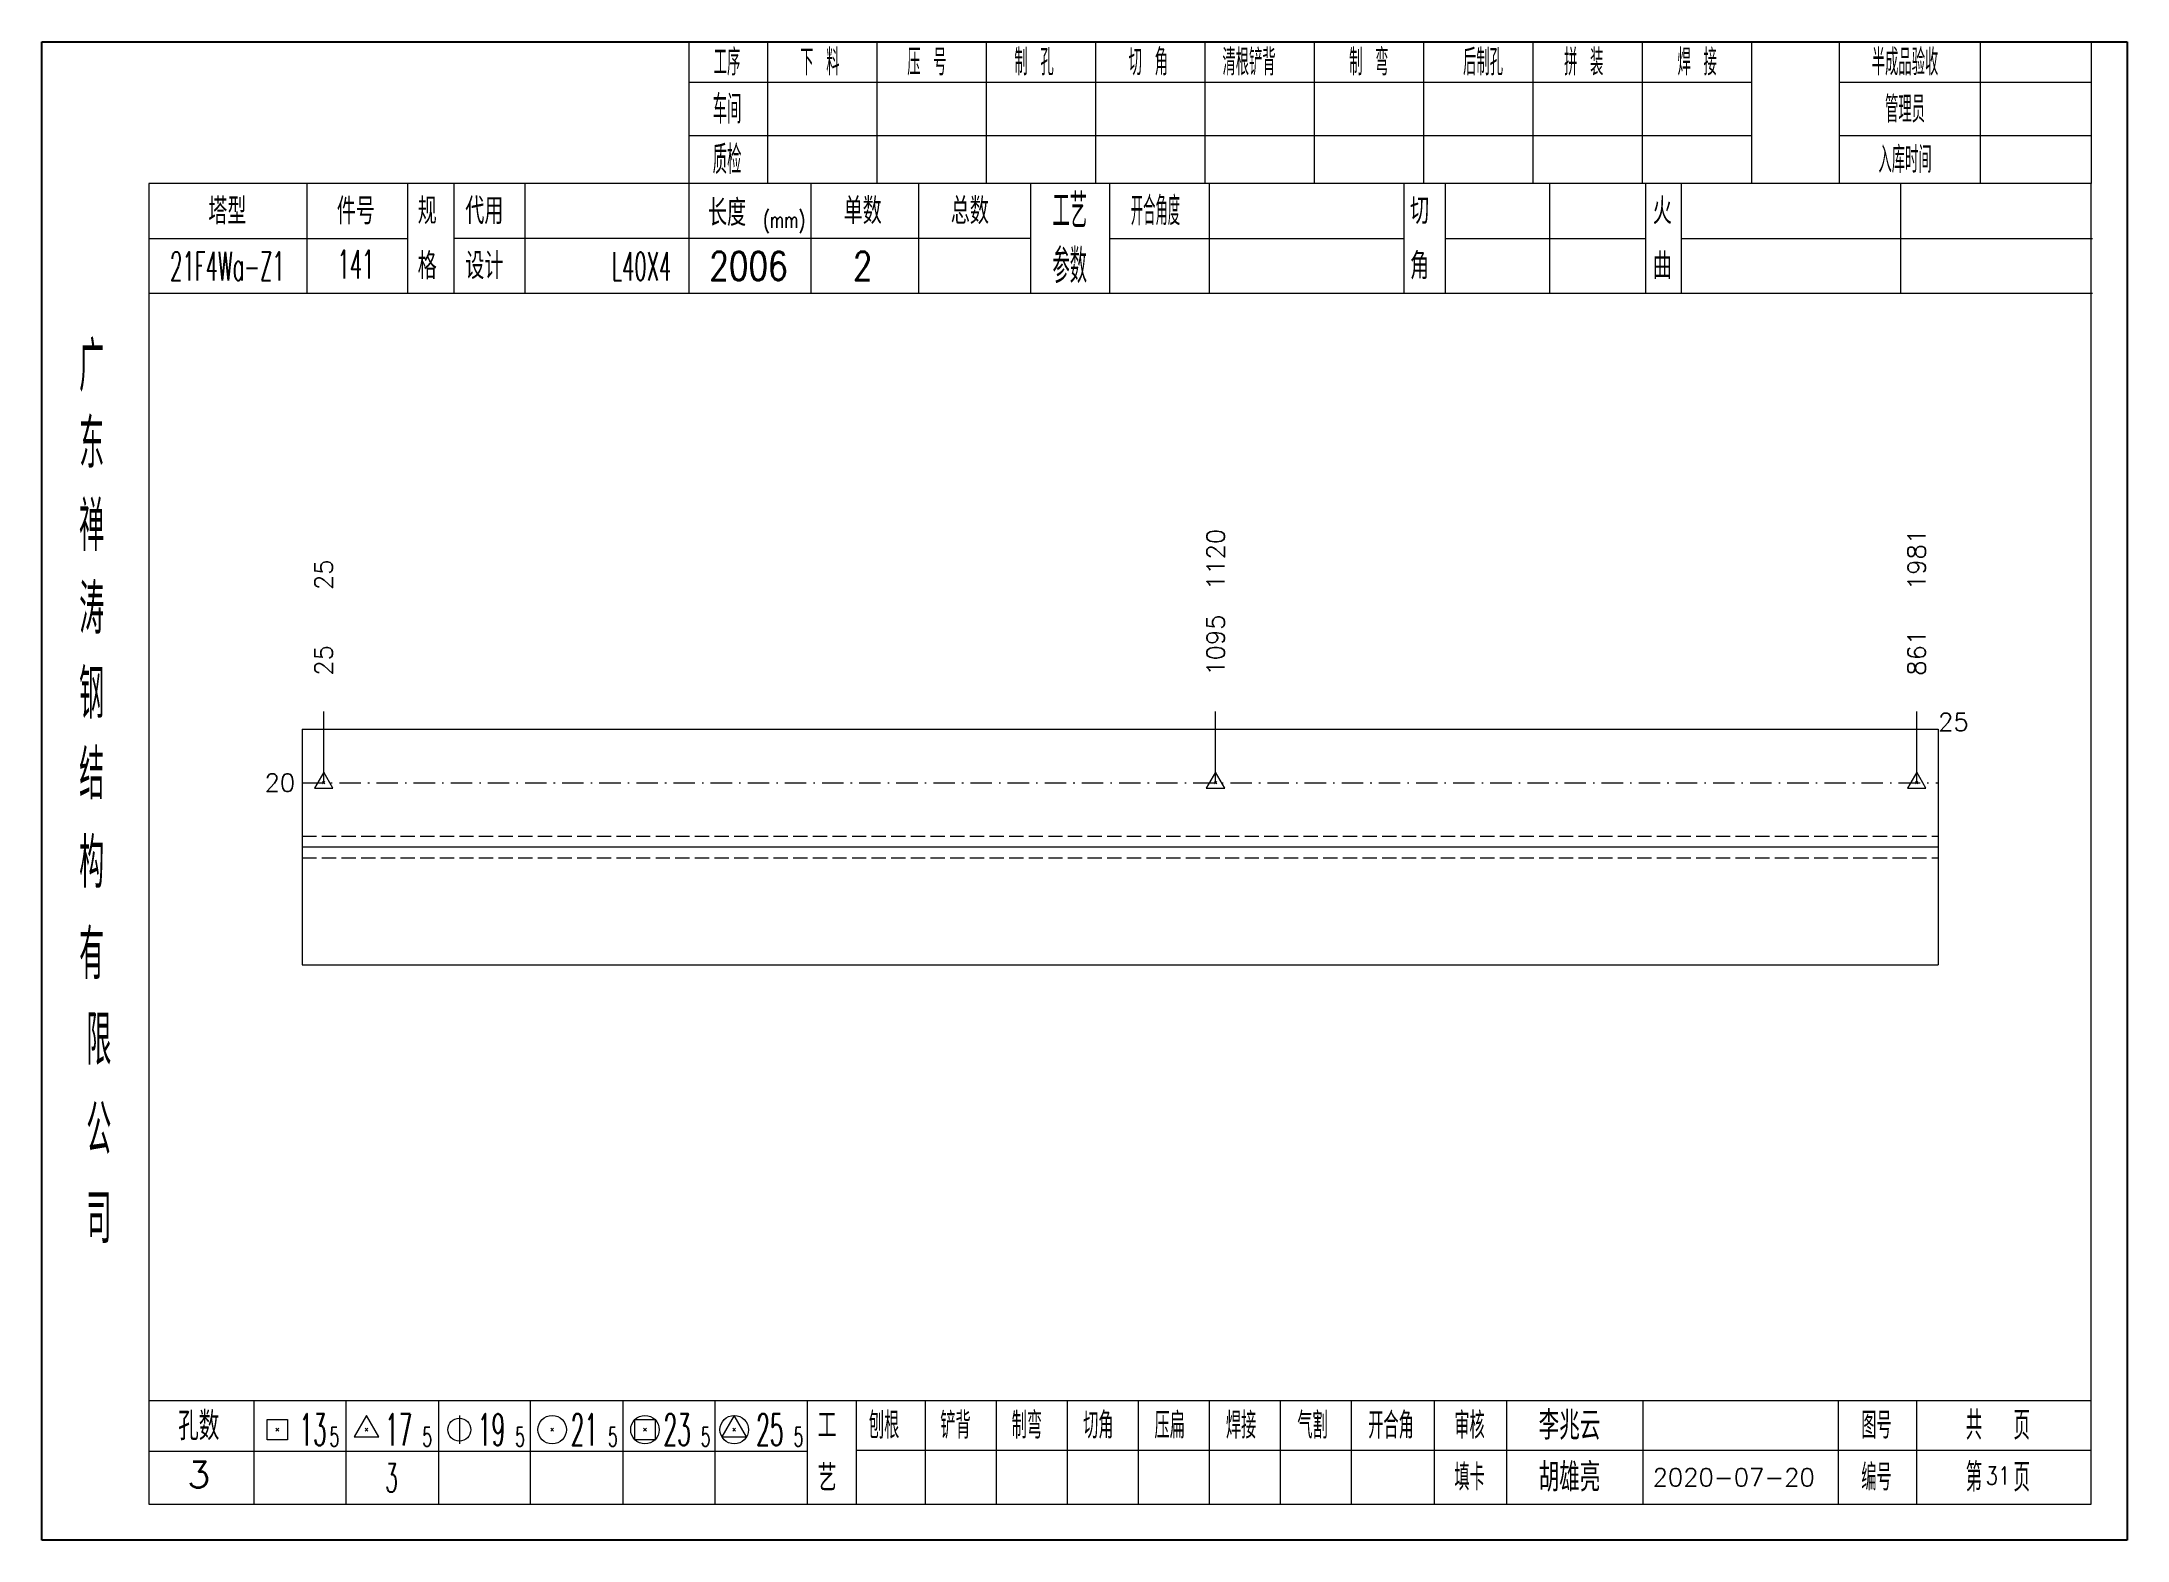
# Model space of a CAD drawing. Extents: x 1310 to 15542, y -76 to 8381.
# Drawn here: x 10880.3 to 11172.5, y 5793.7 to 6003.7 of the extents above; entities that cross this region are included whole.
import ezdxf
from ezdxf.enums import TextEntityAlignment as Align

# ---------------------------------------------------------------- set-up
doc = ezdxf.new("R2010")
doc.units = 0
doc.header["$MEASUREMENT"] = 0
doc.linetypes.add('一点画线', pattern=[5.2, 3, -1, 0.2, -1])
doc.linetypes.add('虚线', pattern=[2.75, 2, -0.75])
doc.layers.get('0').update_dxf_attribs({"linetype": 'CONTINUOUS', "lineweight": 25})
for name, color, linetype, lineweight in [('1', 7, 'CONTINUOUS', 25), ('4', 7, 'CONTINUOUS', 25), ('5', 7, 'CONTINUOUS', 25)]:
    doc.layers.add(name, color=color, linetype=linetype, lineweight=lineweight)
doc.styles.get("Standard").update_dxf_attribs({"font": 'simplex.shx', "width": 0.7, "height": 3, "bigfont": 'gbhzfs.shx'})

msp = doc.modelspace()

# ---------------------------------------------------------------- texts
at = {"color": 7, "linetype": 'Continuous', "lineweight": 13}
for s, p in [('1120', (11044.751, 5926.824)), ('1981', (11142.952, 5926.824)), ('25', (10919.822, 5926.824))]:
    msp.add_text(s, height=2.5, rotation=90, dxfattribs=at).set_placement(p, align=Align.MIDDLE_LEFT)
at = {"color": 8, "linetype": 'Continuous', "lineweight": 9}
for s, p in [('1095', (11044.751, 5914.824)), ('25', (10919.822, 5914.824)), ('861', (11142.952, 5914.824))]:
    msp.add_text(s, height=2.5, rotation=90, dxfattribs=at).set_placement(p, align=Align.MIDDLE_LEFT)
at = {"color": 7, "linetype": 'Continuous', "lineweight": 13}
msp.add_text('25', height=2.5, dxfattribs=at).set_placement((11145.952, 5908.324), align=Align.MIDDLE_LEFT)
msp.add_text('20', height=2.5, dxfattribs=at).set_placement((10915.822, 5899.824), align=Align.MIDDLE_RIGHT)
at = {"layer": '4', "color": 1, "linetype": 'Continuous', "lineweight": 25}
for s, height, width, p in [('工序', 3.7, 0.7, (10976.322, 6000.781)), ('下 料', 3.7, 0.7, (10989.322, 6000.781)), ('压 号', 3.7, 0.7, (11004.322, 6000.781)), ('制 孔', 3.7, 0.7, (11019.322, 6000.781)), ('切 角', 3.7, 0.7, (11035.322, 6000.781)), ('清根铲背 ', 3.7, 0.7, (11050.322, 6000.781)), (' 制 弯', 3.7, 0.7, (11065.322, 6000.781)), (' 后制孔', 3.7, 0.7, (11081.322, 6000.781)), ('拼 装', 3.7, 0.7, (11096.322, 6000.781)), (' 焊 接', 3.7, 0.7, (11111.322, 6000.781)), ('半成品验收', 3.7, 0.7, (11141.322, 6000.781)), ('车间', 4, 0.7, (10976.322, 5994.181)), ('管理员', 3.7, 0.7, (11141.322, 5994.181)), ('质检', 4, 0.7, (10976.322, 5987.121)), ('入库时间', 3.7, 0.7, (11141.322, 5987.121)), ('工艺', 4.8, 0.7, (11024.322, 5979.941)), ('(mm)', 2.24, 0.7, (10984.322, 5978.681)), ('开合角度', 4, 0.6, (11036.322, 5979.941)), ('21F4Wa-Z1', 4, 0.5, (10906.322, 5972.201)), ('141', 4, 0.5, (10924.322, 5972.451)), ('L40X4', 4, 0.5, (10964.322, 5972.181)), ('2006', 4, 0.8, (10979.322, 5972.231)), ('2', 4, 0.8, (10995.322, 5972.231)), ('参数', 4.8, 0.7, (11024.322, 5972.231)), ('广', 6.96, 0.7, (10887.322, 5958.151)), ('东', 6.96, 0.7, (10887.322, 5947.361)), ('禅', 6.96, 0.7, (10887.322, 5935.771)), ('涛', 6.96, 0.7, (10887.322, 5924.171)), ('钢', 6.96, 0.7, (10887.322, 5912.281)), ('结', 6.96, 0.7, (10887.322, 5900.971)), ('构', 6.96, 0.7, (10887.322, 5888.591)), ('有', 6.96, 0.7, (10887.322, 5875.781)), ('限', 6.96, 0.7, (10888.322, 5863.781)), ('公', 6.96, 0.7, (10888.322, 5851.241)), ('司', 6.96, 0.7, (10888.322, 5838.761)), ('13', 4.47, 0.5, (10918.322, 5809.181)), ('17', 4.47, 0.5, (10930.322, 5809.181)), ('19', 4.47, 0.5, (10943.322, 5809.181)), ('21', 4.47, 0.5, (10956.322, 5809.181)), ('23', 4.47, 0.5, (10969.322, 5809.181)), ('25', 4.47, 0.5, (10982.322, 5809.181)), ('刨根', 3.7, 0.8, (10998.322, 5809.781)), ('铲背', 3.7, 0.8, (11008.322, 5809.781)), ('制弯', 3.7, 0.8, (11018.322, 5809.781)), ('切角', 3.7, 0.8, (11028.322, 5809.781)), ('压扁', 3.7, 0.8, (11038.322, 5809.781)), ('焊接', 3.7, 0.8, (11048.322, 5809.781)), ('气割', 3.7, 0.8, (11058.322, 5809.781)), ('开合角', 3.7, 0.8, (11069.322, 5809.781)), ('审核', 3.7, 0.8, (11080.322, 5809.781)), ('图号', 3.7, 0.8, (11137.322, 5809.781)), ('共  页', 4, 0.8, (11154.322, 5809.781)), ('5', 2.68, 0.6, (10921.322, 5808.181)), ('5', 2.68, 0.6, (10934.322, 5808.181)), ('5', 2.68, 0.6, (10947.322, 5808.181)), ('5', 2.68, 0.6, (10960.322, 5808.181)), ('5', 2.68, 0.6, (10973.322, 5808.181)), ('5', 2.68, 0.6, (10986.322, 5808.181)), ('填卡', 3.7, 0.8, (11080.322, 5802.511)), ('编号', 3.7, 0.8, (11137.322, 5802.511)), ('第  页', 4, 0.8, (11154.322, 5802.511)), ('3', 4, 0.5, (10929.322, 5802.431))]:
    msp.add_text(s, height=height, dxfattribs=dict(at, width=width)).set_placement(p, align=Align.MIDDLE_CENTER)
for s, height, p in [('塔型', 3.7, (10906.322, 5979.911)), ('件号', 3.7, (10924.322, 5979.911)), ('规', 3.7, (10934.322, 5979.941)), ('代用', 3.7, (10942.322, 5979.941)), ('长度', 3.7, (10976.322, 5979.681)), ('单数', 3.7, (10995.322, 5979.941)), ('总数', 3.7, (11010.322, 5979.941)), ('切', 3.7, (11073.322, 5979.941)), ('火', 3.7, (11107.322, 5979.941)), ('格', 3.7, (10934.322, 5972.231)), ('设计', 3.7, (10942.322, 5972.231)), ('角', 3.7, (11073.322, 5972.231)), ('曲', 3.7, (11107.322, 5972.231)), ('孔数', 4, (10902.322, 5809.701)), ('工', 3.7, (10990.322, 5809.781)), ('李兆云', 4, (11094.322, 5809.781)), ('3', 3.7, (10902.322, 5802.871)), ('艺', 3.7, (10990.322, 5802.431)), ('胡雄亮', 4, (11094.322, 5802.511)), ('2020-07-20', 2.5, (11117.322, 5802.511))]:
    msp.add_text(s, height=height, dxfattribs=at).set_placement(p, align=Align.MIDDLE_CENTER)
at = {"layer": '4', "color": 6, "linetype": 'Continuous', "lineweight": 25, "width": 0.8}
msp.add_text('31', height=2.5, dxfattribs=at).set_placement((11154.347, 5802.739), align=Align.MIDDLE_CENTER)

# ---------------------------------------------------------------- blocks, each defined once
blk = doc.blocks.new('孔17.5')
at = {"layer": '5', "color": 7, "linetype": 'Continuous', "lineweight": 13}
for p, q in [((0, 1), (-0.866, -0.5)), ((-0.1, -0.1), (0.1, 0.1)), ((0.1, -0.1), (-0.1, 0.1)), ((0.866, -0.5), (0, 1)), ((-0.866, -0.5), (0.866, -0.5))]:
    blk.add_line(p, q, dxfattribs=at)
blk = doc.blocks.new('CTJGK')
at = {"color": 6, "linetype": 'Continuous'}
for p, q in [((0, 209.97), (292.13, 209.97)), ((0, 0), (0, 209.97)), ((292.13, 209.97), (292.13, 0)), ((292.13, 0), (0, 0))]:
    blk.add_line(p, q, dxfattribs=at)

# ---------------------------------------------------------------- linework, layer by layer
at = {"color": 7, "linetype": 'Continuous', "lineweight": 13}
for p, q in [((10919.822, 5899.824), (10919.822, 5909.824)), ((11044.751, 5899.824), (11044.751, 5909.824)), ((11142.952, 5899.824), (11142.952, 5909.824))]:
    msp.add_line(p, q, dxfattribs=at)
at = {"color": 7, "linetype": 'Continuous', "lineweight": 18}
for p, q in [((10916.822, 5907.324), (10916.822, 5874.324)), ((10916.822, 5907.324), (11145.952, 5907.324)), ((11145.952, 5907.324), (11145.952, 5874.324)), ((10916.822, 5890.824), (11145.952, 5890.824))]:
    msp.add_line(p, q, dxfattribs=at)
at = {"color": 3, "linetype": '一点画线', "lineweight": 13}
msp.add_line((10916.822, 5899.824), (11145.952, 5899.824), dxfattribs=at)
at = {"color": 1, "linetype": '虚线', "lineweight": 18}
for p, q in [((10916.822, 5892.324), (11145.952, 5892.324)), ((10916.822, 5889.324), (11145.952, 5889.324))]:
    msp.add_line(p, q, dxfattribs=at)
at = {"layer": '1', "color": 7, "linetype": 'Continuous', "lineweight": 18}
msp.add_line((10916.822, 5874.324), (11145.952, 5874.324), dxfattribs=at)
at = {"layer": '4', "color": 1, "linetype": 'Continuous', "lineweight": 18}
for p, q in [((10880.322, 6003.651), (10880.322, 5793.681)), ((11172.452, 6003.651), (10880.322, 6003.651)), ((10970.952, 6003.651), (10970.952, 5983.811)), ((10981.982, 6003.651), (10981.982, 5983.791)), ((10997.292, 6003.651), (10997.292, 5983.791)), ((11012.612, 6003.651), (11012.612, 5983.791)), ((11027.922, 6003.651), (11027.922, 5983.791)), ((11043.232, 6003.651), (11043.232, 5983.791)), ((11058.542, 6003.651), (11058.542, 5983.791)), ((11073.862, 6003.651), (11073.862, 5983.791)), ((11089.172, 6003.651), (11089.172, 5983.791)), ((11104.482, 6003.651), (11104.482, 5983.791)), ((11119.792, 6003.651), (11119.792, 5983.811)), ((11119.792, 6003.651), (11119.792, 5983.791)), ((11132.072, 6003.651), (11132.072, 5983.791)), ((11151.822, 6003.651), (11151.822, 5983.791)), ((11167.402, 6003.651), (11167.402, 5983.791)), ((11172.452, 5973.851), (11172.452, 6003.651)), ((11119.792, 5997.921), (10970.952, 5997.921)), ((11167.402, 5997.921), (11132.072, 5997.921)), ((11119.792, 5990.441), (10970.952, 5990.441)), ((11167.402, 5990.441), (11132.072, 5990.441)), ((10895.332, 5983.791), (10895.332, 5798.731)), ((11167.402, 5983.791), (10895.332, 5983.791)), ((10917.452, 5983.801), (10917.452, 5968.381)), ((10931.602, 5968.381), (10931.602, 5983.791)), ((10938.102, 5968.381), (10938.102, 5983.791)), ((10947.972, 5983.791), (10947.972, 5968.381)), ((10970.952, 5983.811), (10970.952, 5968.381)), ((10988.072, 5983.791), (10988.072, 5968.381)), ((11003.122, 5983.791), (11003.122, 5968.381)), ((11018.822, 5983.791), (11018.822, 5968.381)), ((11029.882, 5983.791), (11029.882, 5968.381)), ((11043.832, 5983.791), (11043.832, 5968.381)), ((11071.132, 5983.791), (11071.132, 5968.381)), ((11076.892, 5983.791), (11076.892, 5968.381)), ((11091.512, 5983.791), (11091.512, 5968.381)), ((11104.972, 5983.791), (11104.972, 5968.381)), ((11109.962, 5983.791), (11109.962, 5968.381)), ((11140.702, 5983.791), (11140.702, 5968.381)), ((11167.402, 5798.731), (11167.402, 5983.791)), ((10931.602, 5976.031), (10895.332, 5976.031)), ((11018.822, 5976.081), (10938.102, 5976.081)), ((11029.882, 5976.081), (11071.132, 5976.081)), ((11076.892, 5976.081), (11104.972, 5976.081)), ((11109.962, 5976.081), (11167.582, 5976.081)), ((11172.452, 5793.681), (11172.452, 5973.851)), ((11167.582, 5968.381), (10895.332, 5968.381)), ((10895.332, 5813.261), (11167.402, 5813.261)), ((10910.022, 5813.261), (10910.022, 5798.731)), ((10922.952, 5798.731), (10922.952, 5813.261)), ((10935.882, 5813.261), (10935.882, 5798.731)), ((10948.802, 5798.731), (10948.802, 5813.261)), ((10961.732, 5813.261), (10961.732, 5798.731)), ((10974.662, 5798.731), (10974.662, 5813.261)), ((10987.582, 5798.731), (10987.582, 5813.261)), ((10994.452, 5798.731), (10994.452, 5813.261)), ((11004.112, 5798.731), (11004.112, 5813.261)), ((11014.052, 5798.731), (11014.052, 5813.261)), ((11023.992, 5798.731), (11023.992, 5813.261)), ((11033.942, 5798.731), (11033.942, 5813.261)), ((11043.882, 5798.731), (11043.882, 5813.261)), ((11053.822, 5798.731), (11053.822, 5813.261)), ((11063.772, 5798.731), (11063.772, 5813.261)), ((11075.412, 5798.731), (11075.412, 5813.261)), ((11085.562, 5798.731), (11085.562, 5813.261)), ((11104.622, 5798.731), (11104.622, 5813.261)), ((11132.002, 5798.731), (11132.002, 5813.261)), ((11142.962, 5798.731), (11142.962, 5813.261)), ((10987.582, 5806.131), (10895.332, 5806.131)), ((10994.412, 5806.291), (11167.402, 5806.291)), ((10895.332, 5798.731), (11167.402, 5798.731)), ((10880.322, 5793.681), (11172.452, 5793.681))]:
    msp.add_line(p, q, dxfattribs=at)
at = {"layer": '4', "color": 7, "linetype": 'Continuous', "lineweight": 13}
for p, q in [((10911.908, 5807.767), (10911.908, 5810.595)), ((10911.908, 5810.595), (10914.736, 5810.595)), ((10914.736, 5810.595), (10914.736, 5807.767)), ((10925.822, 5811.181), (10924.09, 5808.181)), ((10927.554, 5808.181), (10925.822, 5811.181)), ((10938.822, 5811.181), (10938.822, 5807.181)), ((10963.408, 5807.767), (10963.408, 5810.595)), ((10963.408, 5810.595), (10966.236, 5810.595)), ((10966.236, 5810.595), (10966.236, 5807.767)), ((10977.322, 5811.181), (10975.59, 5808.181)), ((10979.054, 5808.181), (10977.322, 5811.181)), ((10914.736, 5807.767), (10911.908, 5807.767)), ((10913.122, 5808.981), (10913.522, 5809.381)), ((10913.522, 5808.981), (10913.122, 5809.381)), ((10924.09, 5808.181), (10927.554, 5808.181)), ((10925.622, 5808.981), (10926.022, 5809.381)), ((10926.022, 5808.981), (10925.622, 5809.381)), ((10951.622, 5808.981), (10952.022, 5809.381)), ((10952.022, 5808.981), (10951.622, 5809.381)), ((10966.236, 5807.767), (10963.408, 5807.767)), ((10964.622, 5808.981), (10965.022, 5809.381)), ((10965.022, 5808.981), (10964.622, 5809.381)), ((10975.59, 5808.181), (10979.054, 5808.181)), ((10977.122, 5808.981), (10977.522, 5809.381)), ((10977.522, 5808.981), (10977.122, 5809.381))]:
    msp.add_line(p, q, dxfattribs=at)
for centre, radius in [((10938.822, 5809.181), 1.6), ((10951.822, 5809.181), 2), ((10964.822, 5809.181), 2), ((10977.322, 5809.181), 2)]:
    msp.add_circle(centre, radius, dxfattribs=at)

# ---------------------------------------------------------------- block references
at = {"color": 0, "linetype": 'Continuous'}
msp.add_blockref('CTJGK', (10880.322, 5793.681), dxfattribs=at)
at = {"color": 8, "linetype": 'Continuous', "lineweight": 9, "xscale": 1.5, "yscale": 1.5, "zscale": 1.5}
for p in [(10919.822, 5899.824), (11044.751, 5899.824), (11142.952, 5899.824)]:
    msp.add_blockref('孔17.5', p, dxfattribs=at)

msp.set_redraw_order([(e.dxf.handle, doc.entitydb.next_handle()) for e in msp.query("TEXT MTEXT ATTDEF DIMENSION ARC_DIMENSION")])  # texts and dimensions are drawn at this point

doc.saveas('drawing.dxf')
